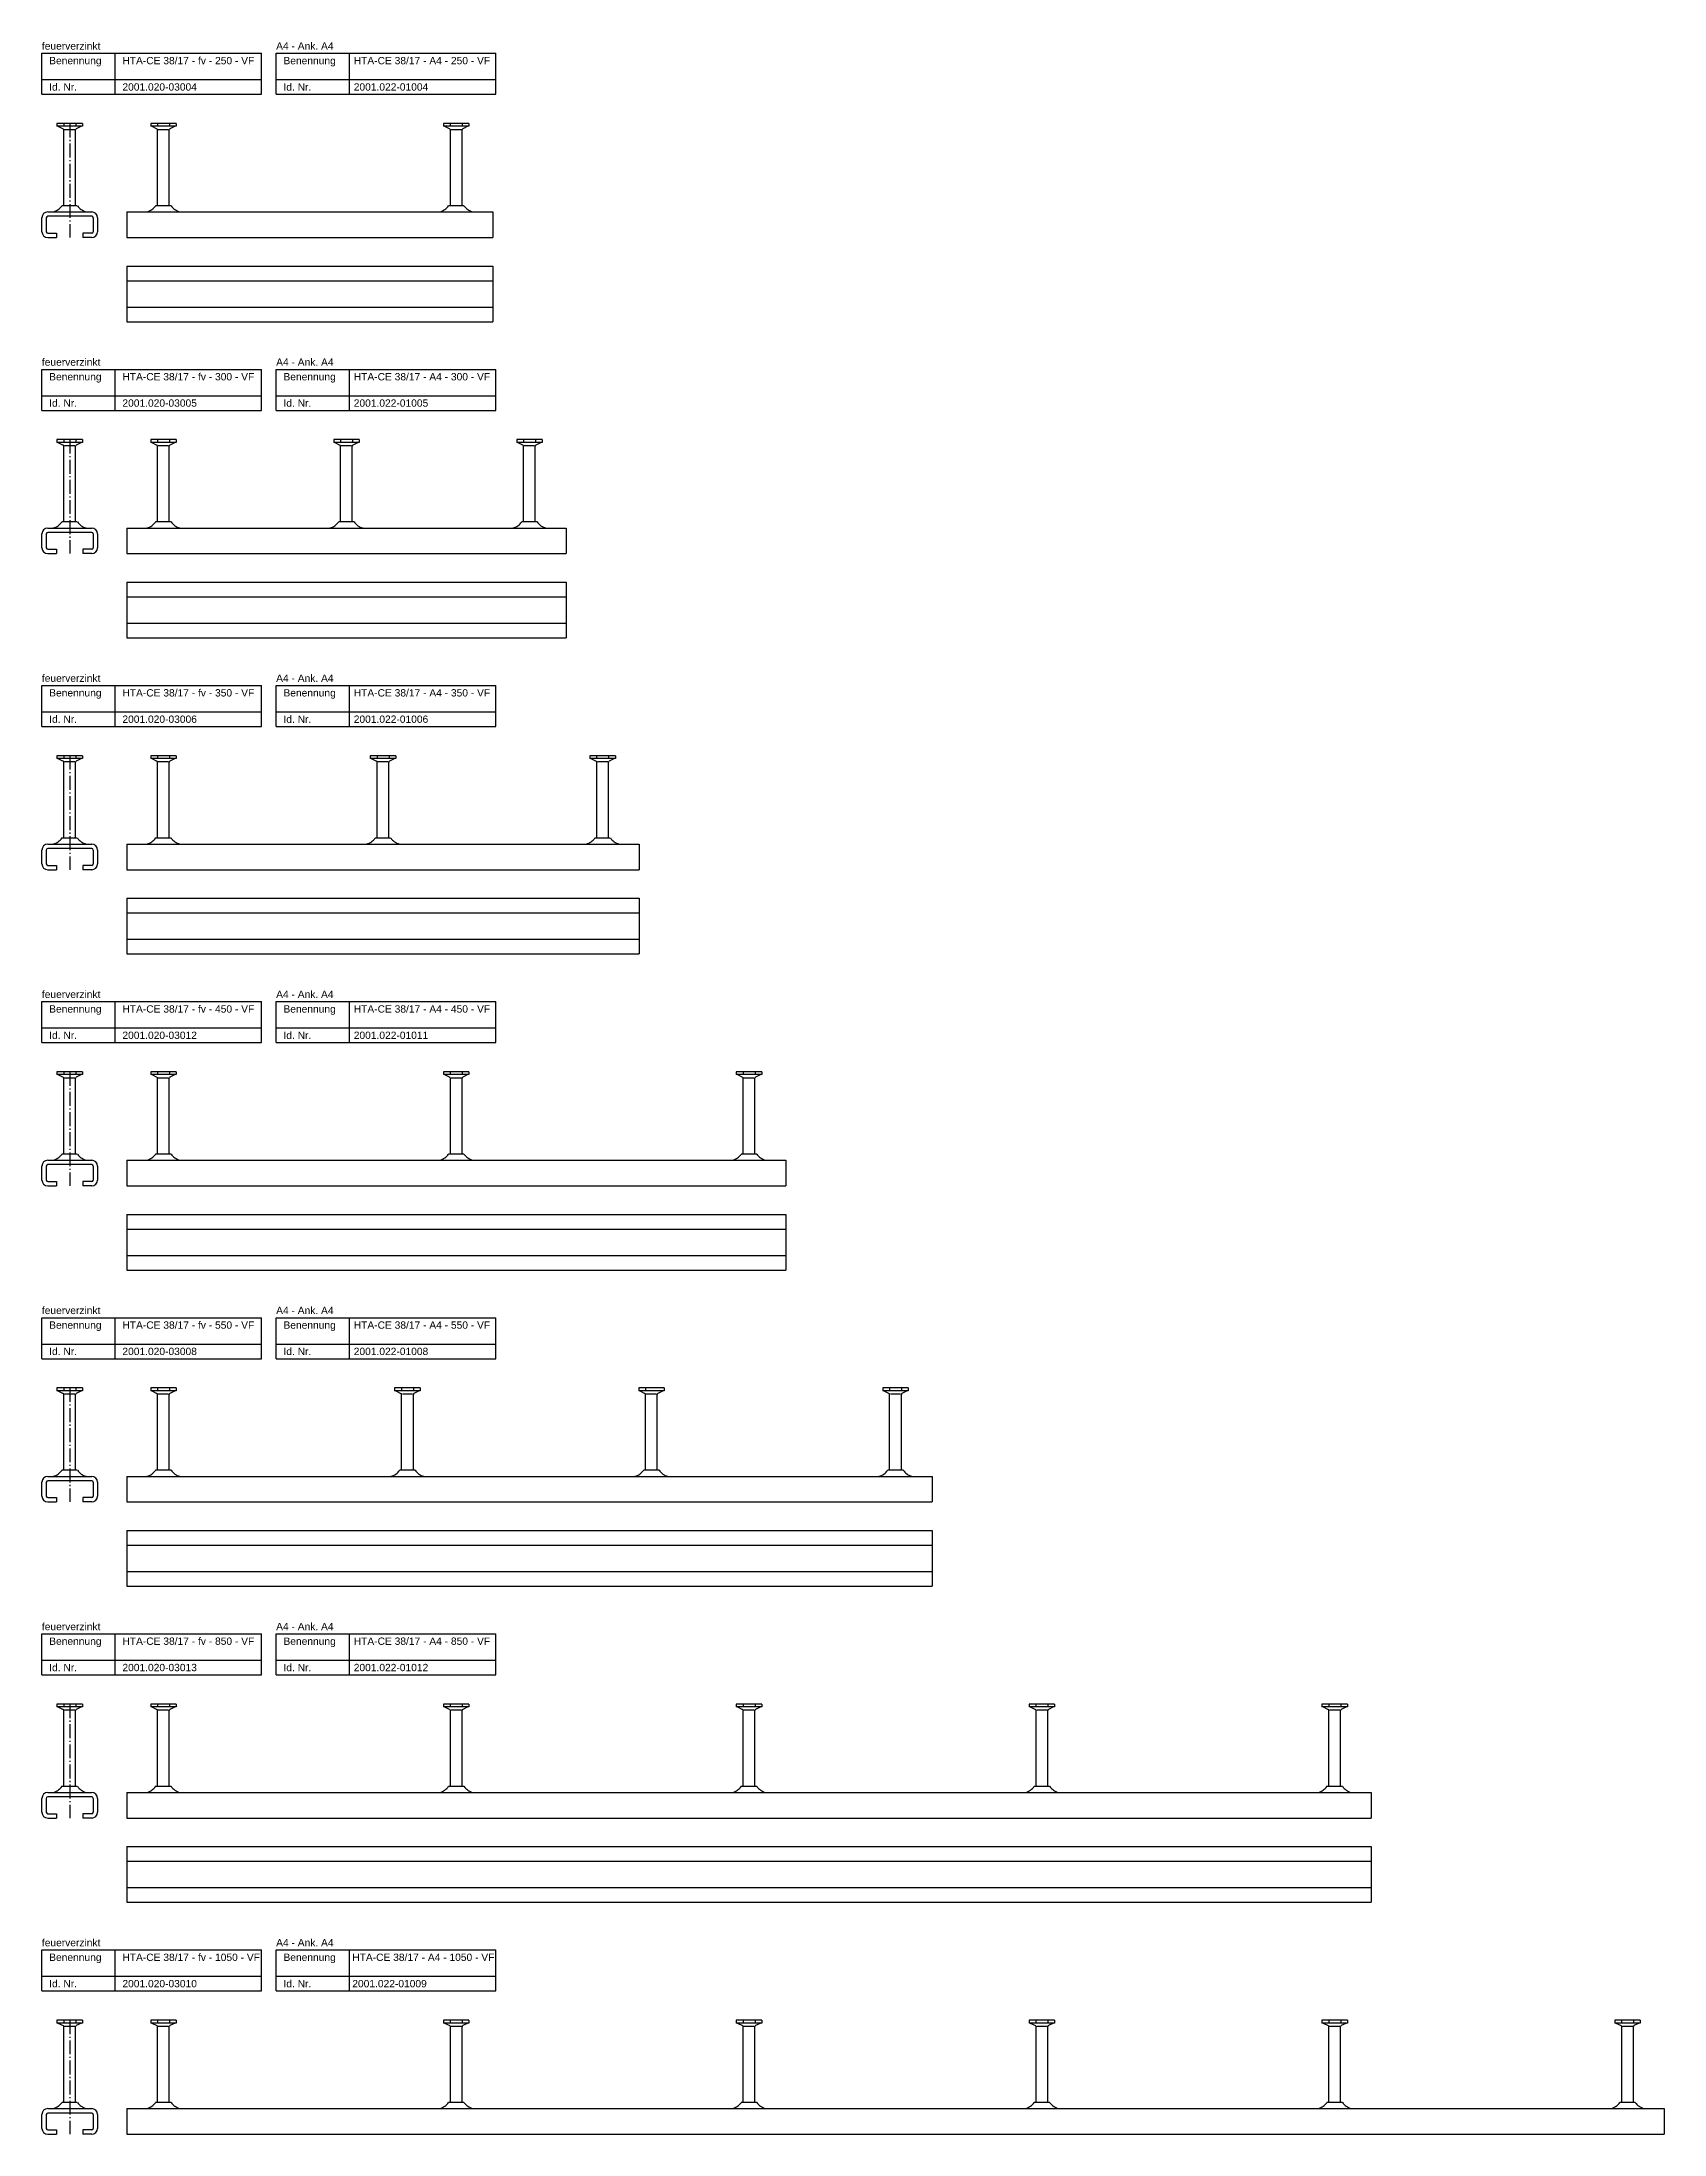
# Model space of a CAD drawing. Header units: millimetres. Extents: x 6937 to 13065, y -40 to 2527.
# Drawn here: x 6937 to 8045, y 449 to 1879 of the extents above; entities that cross this region are included whole.
import ezdxf

# ---------------------------------------------------------------- set-up
doc = ezdxf.new("R2010")
doc.units = ezdxf.units.MM
doc.header["$LTSCALE"] = 10
doc.linetypes.add('AM_DIN_G_W050x2', pattern=[6.875, 4.75, -0.875, 0.375, -0.875])
doc.layers.add('HALFEN', color=2, linetype='CONTINUOUS')
doc.styles.add('ARIAL50', font='arial.ttf', dxfattribs={"height": 5})

msp = doc.modelspace()

# ---------------------------------------------------------------- texts
at = {"layer": 'HALFEN', "style": 'ARIAL50'}
for s, p in [('feuerverzinkt', (6937.5, 1873.7)), ('A4 - Ank. A4', (7097.5, 1873.7)), ('Benennung', (6942.5, 1863.7)), ('HTA-CE 38/17 - fv - 250 - VF', (6992.5, 1863.7)), ('Benennung', (7102.5, 1863.7)), ('HTA-CE 38/17 - A4 - 250 - VF', (7150.5, 1863.7)), ('Id. Nr.', (6942.5, 1845.7)), ('2001.020-03004', (6992.5, 1845.7)), ('Id. Nr.', (7102.5, 1845.7)), ('2001.022-01004', (7150.5, 1845.7)), ('feuerverzinkt', (6937.5, 1657.7)), ('A4 - Ank. A4', (7097.5, 1657.7)), ('Benennung', (6942.5, 1647.7)), ('HTA-CE 38/17 - fv - 300 - VF', (6992.5, 1647.7)), ('Benennung', (7102.5, 1647.7)), ('HTA-CE 38/17 - A4 - 300 - VF', (7150.5, 1647.7)), ('Id. Nr.', (6942.5, 1629.7)), ('2001.020-03005', (6992.5, 1629.7)), ('Id. Nr.', (7102.5, 1629.7)), ('2001.022-01005', (7150.5, 1629.7)), ('feuerverzinkt', (6937.5, 1441.7)), ('A4 - Ank. A4', (7097.5, 1441.7)), ('Benennung', (6942.5, 1431.7)), ('HTA-CE 38/17 - fv - 350 - VF', (6992.5, 1431.7)), ('Benennung', (7102.5, 1431.7)), ('HTA-CE 38/17 - A4 - 350 - VF', (7150.5, 1431.7)), ('Id. Nr.', (6942.5, 1413.7)), ('2001.020-03006', (6992.5, 1413.7)), ('Id. Nr.', (7102.5, 1413.7)), ('2001.022-01006', (7150.5, 1413.7)), ('feuerverzinkt', (6937.5, 1225.7)), ('A4 - Ank. A4', (7097.5, 1225.7)), ('Benennung', (6942.5, 1215.7)), ('HTA-CE 38/17 - fv - 450 - VF', (6992.5, 1215.7)), ('Benennung', (7102.5, 1215.7)), ('HTA-CE 38/17 - A4 - 450 - VF', (7150.5, 1215.7)), ('Id. Nr.', (6942.5, 1197.7)), ('2001.020-03012', (6992.5, 1197.7)), ('Id. Nr.', (7102.5, 1197.7)), ('2001.022-01011', (7150.5, 1197.7)), ('feuerverzinkt', (6937.5, 1009.7)), ('Benennung', (6942.5, 999.7)), ('HTA-CE 38/17 - fv - 550 - VF', (6992.5, 999.7)), ('A4 - Ank. A4', (7097.5, 1009.7)), ('Benennung', (7102.5, 999.7)), ('HTA-CE 38/17 - A4 - 550 - VF', (7150.5, 999.7)), ('Id. Nr.', (6942.5, 981.7)), ('2001.020-03008', (6992.5, 981.7)), ('Id. Nr.', (7102.5, 981.7)), ('2001.022-01008', (7150.5, 981.7)), ('feuerverzinkt', (6937.5, 793.7)), ('Benennung', (6942.5, 783.7)), ('HTA-CE 38/17 - fv - 850 - VF', (6992.5, 783.7)), ('A4 - Ank. A4', (7097.5, 793.7)), ('Benennung', (7102.5, 783.7)), ('HTA-CE 38/17 - A4 - 850 - VF', (7150.5, 783.7)), ('Id. Nr.', (6942.5, 765.7)), ('2001.020-03013', (6992.5, 765.7)), ('Id. Nr.', (7102.5, 765.7)), ('2001.022-01012', (7150.5, 765.7)), ('feuerverzinkt', (6937.5, 577.7)), ('Benennung', (6942.5, 567.7)), ('HTA-CE 38/17 - fv - 1050 - VF', (6992.5, 567.7)), ('A4 - Ank. A4', (7097.5, 577.7)), ('Benennung', (7102.5, 567.7)), ('HTA-CE 38/17 - A4 - 1050 - VF', (7149.5, 567.7)), ('Id. Nr.', (6942.5, 549.7)), ('2001.020-03010', (6992.5, 549.7)), ('Id. Nr.', (7102.5, 549.7)), ('2001.022-01009', (7149.5, 549.7))]:
    msp.add_text(s, height=5, dxfattribs=at).set_placement(p)

# ---------------------------------------------------------------- linework, layer by layer
at = {"layer": 'HALFEN'}
for p, q in [((6937.5, 1871.2), (7087.5, 1871.2)), ((6937.5, 1843.2), (6937.5, 1871.2)), ((6987.5, 1843.2), (6987.5, 1871.2)), ((7087.5, 1843.2), (7087.5, 1871.2)), ((7097.5, 1871.2), (7247.5, 1871.2)), ((7097.5, 1843.2), (7097.5, 1871.2)), ((7147.5, 1843.2), (7147.5, 1871.2)), ((7247.5, 1843.2), (7247.5, 1871.2)), ((6937.5, 1853.2), (7087.5, 1853.2)), ((7097.5, 1853.2), (7247.5, 1853.2)), ((6937.5, 1843.2), (7087.5, 1843.2)), ((7097.5, 1843.2), (7247.5, 1843.2)), ((6965.2, 1823.2), (6947.8, 1823.2)), ((6947.8, 1823.2), (6947.8, 1821.3)), ((6965.2, 1821.3), (6947.8, 1821.3)), ((6948.5, 1821.3), (6952.1, 1819.5)), ((6952.4, 1823), (6952.4, 1821.6)), ((6952.5, 1767), (6952.5, 1818.8)), ((6953, 1819.2), (6960, 1819.2)), ((6960.5, 1767), (6960.5, 1818.8)), ((6960.6, 1823), (6960.6, 1821.6)), ((6964.5, 1821.3), (6960.9, 1819.5)), ((6965.2, 1823.2), (6965.2, 1821.3)), ((7029.2, 1823.2), (7011.8, 1823.2)), ((7011.8, 1823.2), (7011.8, 1821.3)), ((7029.2, 1821.3), (7011.8, 1821.3)), ((7012.5, 1821.3), (7016.1, 1819.5)), ((7016.4, 1823), (7016.4, 1821.6)), ((7016.5, 1767), (7016.5, 1818.8)), ((7017, 1819.2), (7024, 1819.2)), ((7024.5, 1767), (7024.5, 1818.8)), ((7024.6, 1823), (7024.6, 1821.6)), ((7028.5, 1821.3), (7024.9, 1819.5)), ((7029.2, 1823.2), (7029.2, 1821.3)), ((7229.2, 1823.2), (7211.8, 1823.2)), ((7211.8, 1823.2), (7211.8, 1821.3)), ((7229.2, 1821.3), (7211.8, 1821.3)), ((7212.5, 1821.3), (7216.1, 1819.5)), ((7216.4, 1823), (7216.4, 1821.6)), ((7216.5, 1767), (7216.5, 1818.8)), ((7217, 1819.2), (7224, 1819.2)), ((7224.5, 1767), (7224.5, 1818.8)), ((7224.6, 1823), (7224.6, 1821.6)), ((7228.5, 1821.3), (7224.9, 1819.5)), ((7229.2, 1823.2), (7229.2, 1821.3)), ((6937.5, 1749.3), (6937.5, 1758.8)), ((6940.5, 1758.8), (6940.5, 1749.3)), ((6941.5, 1762.8), (6971.5, 1762.8)), ((6971.5, 1759.8), (6941.5, 1759.8)), ((6961.7, 1767), (6951.2, 1767)), ((6972.5, 1758.8), (6972.5, 1749.3)), ((6975.5, 1758.8), (6975.5, 1749.3)), ((6995.5, 1762.8), (7245.5, 1762.8)), ((6995.5, 1762.8), (6995.5, 1745.3)), ((7025.7, 1767), (7015.2, 1767)), ((7225.7, 1767), (7215.2, 1767)), ((7245.5, 1762.8), (7245.5, 1745.3)), ((6941.5, 1748.3), (6947.5, 1748.3)), ((6941.5, 1745.3), (6947.5, 1745.3)), ((6947.5, 1748.3), (6947.5, 1745.3)), ((6971.5, 1748.3), (6965.5, 1748.3)), ((6965.5, 1748.3), (6965.5, 1745.3)), ((6971.5, 1745.3), (6965.5, 1745.3)), ((6995.5, 1745.3), (7245.5, 1745.3)), ((6995.5, 1725.8), (6995.5, 1687.8)), ((6995.5, 1725.8), (7245.5, 1725.8)), ((6995.5, 1715.8), (7245.5, 1715.8)), ((7245.5, 1725.8), (7245.5, 1687.8)), ((7245.5, 1725.8), (7245.5, 1687.8)), ((6995.5, 1697.8), (7245.5, 1697.8)), ((6995.5, 1687.8), (7245.5, 1687.8)), ((6937.5, 1655.2), (7087.5, 1655.2)), ((6937.5, 1627.2), (6937.5, 1655.2)), ((6987.5, 1627.2), (6987.5, 1655.2)), ((7087.5, 1627.2), (7087.5, 1655.2)), ((7097.5, 1655.2), (7247.5, 1655.2)), ((7097.5, 1627.2), (7097.5, 1655.2)), ((7147.5, 1627.2), (7147.5, 1655.2)), ((7247.5, 1627.2), (7247.5, 1655.2)), ((6937.5, 1637.2), (7087.5, 1637.2)), ((7097.5, 1637.2), (7247.5, 1637.2)), ((6937.5, 1627.2), (7087.5, 1627.2)), ((7097.5, 1627.2), (7247.5, 1627.2)), ((6965.2, 1607.2), (6947.8, 1607.2)), ((6947.8, 1607.2), (6947.8, 1605.3)), ((6965.2, 1605.3), (6947.8, 1605.3)), ((6948.5, 1605.3), (6952.1, 1603.5)), ((6952.4, 1607), (6952.4, 1605.6)), ((6952.5, 1551), (6952.5, 1602.8)), ((6953, 1603.2), (6960, 1603.2)), ((6960.5, 1551), (6960.5, 1602.8)), ((6960.6, 1607), (6960.6, 1605.6)), ((6964.5, 1605.3), (6960.9, 1603.5)), ((6965.2, 1607.2), (6965.2, 1605.3)), ((7029.2, 1607.2), (7011.8, 1607.2)), ((7011.8, 1607.2), (7011.8, 1605.3)), ((7029.2, 1605.3), (7011.8, 1605.3)), ((7012.5, 1605.3), (7016.1, 1603.5)), ((7016.4, 1607), (7016.4, 1605.6)), ((7016.5, 1551), (7016.5, 1602.8)), ((7017, 1603.2), (7024, 1603.2)), ((7024.5, 1551), (7024.5, 1602.8)), ((7024.6, 1607), (7024.6, 1605.6)), ((7028.5, 1605.3), (7024.9, 1603.5)), ((7029.2, 1607.2), (7029.2, 1605.3)), ((7154.2, 1607.2), (7136.8, 1607.2)), ((7136.8, 1607.2), (7136.8, 1605.3)), ((7154.2, 1605.3), (7136.8, 1605.3)), ((7137.5, 1605.3), (7141.1, 1603.5)), ((7141.4, 1607), (7141.4, 1605.6)), ((7141.5, 1551), (7141.5, 1602.8)), ((7142, 1603.2), (7149, 1603.2)), ((7149.5, 1551), (7149.5, 1602.8)), ((7149.6, 1607), (7149.6, 1605.6)), ((7153.5, 1605.3), (7149.9, 1603.5)), ((7154.2, 1607.2), (7154.2, 1605.3)), ((7279.2, 1607.2), (7261.8, 1607.2)), ((7261.8, 1607.2), (7261.8, 1605.3)), ((7279.2, 1605.3), (7261.8, 1605.3)), ((7262.5, 1605.3), (7266.1, 1603.5)), ((7266.4, 1607), (7266.4, 1605.6)), ((7266.5, 1551), (7266.5, 1602.8)), ((7267, 1603.2), (7274, 1603.2)), ((7274.5, 1551), (7274.5, 1602.8)), ((7274.6, 1607), (7274.6, 1605.6)), ((7278.5, 1605.3), (7274.9, 1603.5)), ((7279.2, 1607.2), (7279.2, 1605.3)), ((6941.5, 1546.8), (6971.5, 1546.8)), ((6961.7, 1551), (6951.2, 1551)), ((6995.5, 1546.8), (7295.5, 1546.8)), ((6995.5, 1546.8), (6995.5, 1529.3)), ((7025.7, 1551), (7015.2, 1551)), ((7150.7, 1551), (7140.2, 1551)), ((7275.7, 1551), (7265.2, 1551)), ((7295.5, 1546.8), (7295.5, 1529.3)), ((6937.5, 1533.3), (6937.5, 1542.8)), ((6940.5, 1542.8), (6940.5, 1533.3)), ((6971.5, 1543.8), (6941.5, 1543.8)), ((6941.5, 1532.3), (6947.5, 1532.3)), ((6947.5, 1532.3), (6947.5, 1529.3)), ((6971.5, 1532.3), (6965.5, 1532.3)), ((6965.5, 1532.3), (6965.5, 1529.3)), ((6972.5, 1542.8), (6972.5, 1533.3)), ((6975.5, 1542.8), (6975.5, 1533.3)), ((6941.5, 1529.3), (6947.5, 1529.3)), ((6971.5, 1529.3), (6965.5, 1529.3)), ((6995.5, 1529.3), (7295.5, 1529.3)), ((6995.5, 1509.8), (6995.5, 1471.8)), ((6995.5, 1509.8), (7295.5, 1509.8)), ((7295.5, 1509.8), (7295.5, 1471.8)), ((7295.5, 1509.8), (7295.5, 1471.8)), ((6995.5, 1499.8), (7295.5, 1499.8)), ((6995.5, 1481.8), (7295.5, 1481.8)), ((6995.5, 1471.8), (7295.5, 1471.8)), ((6937.5, 1439.2), (7087.5, 1439.2)), ((6937.5, 1411.2), (6937.5, 1439.2)), ((6987.5, 1411.2), (6987.5, 1439.2)), ((7087.5, 1411.2), (7087.5, 1439.2)), ((7097.5, 1439.2), (7247.5, 1439.2)), ((7097.5, 1411.2), (7097.5, 1439.2)), ((7147.5, 1411.2), (7147.5, 1439.2)), ((7247.5, 1411.2), (7247.5, 1439.2)), ((6937.5, 1421.2), (7087.5, 1421.2)), ((7097.5, 1421.2), (7247.5, 1421.2)), ((6937.5, 1411.2), (7087.5, 1411.2)), ((7097.5, 1411.2), (7247.5, 1411.2)), ((6965.2, 1391.2), (6947.8, 1391.2)), ((6947.8, 1391.2), (6947.8, 1389.3)), ((6965.2, 1389.3), (6947.8, 1389.3)), ((6948.5, 1389.3), (6952.1, 1387.5)), ((6952.4, 1391), (6952.4, 1389.6)), ((6953, 1387.2), (6960, 1387.2)), ((6960.6, 1391), (6960.6, 1389.6)), ((6964.5, 1389.3), (6960.9, 1387.5)), ((6965.2, 1391.2), (6965.2, 1389.3)), ((7029.2, 1391.2), (7011.8, 1391.2)), ((7011.8, 1391.2), (7011.8, 1389.3)), ((7029.2, 1389.3), (7011.8, 1389.3)), ((7012.5, 1389.3), (7016.1, 1387.5)), ((7016.4, 1391), (7016.4, 1389.6)), ((7017, 1387.2), (7024, 1387.2)), ((7024.6, 1391), (7024.6, 1389.6)), ((7028.5, 1389.3), (7024.9, 1387.5)), ((7029.2, 1391.2), (7029.2, 1389.3)), ((7179.2, 1391.2), (7161.8, 1391.2)), ((7161.8, 1391.2), (7161.8, 1389.3)), ((7179.2, 1389.3), (7161.8, 1389.3)), ((7162.5, 1389.3), (7166.1, 1387.5)), ((7166.4, 1391), (7166.4, 1389.6)), ((7167, 1387.2), (7174, 1387.2)), ((7174.6, 1391), (7174.6, 1389.6)), ((7178.5, 1389.3), (7174.9, 1387.5)), ((7179.2, 1391.2), (7179.2, 1389.3)), ((7329.2, 1391.2), (7311.8, 1391.2)), ((7311.8, 1391.2), (7311.8, 1389.3)), ((7329.2, 1389.3), (7311.8, 1389.3)), ((7312.5, 1389.3), (7316.1, 1387.5)), ((7316.4, 1391), (7316.4, 1389.6)), ((7317, 1387.2), (7324, 1387.2)), ((7324.6, 1391), (7324.6, 1389.6)), ((7328.5, 1389.3), (7324.9, 1387.5)), ((7329.2, 1391.2), (7329.2, 1389.3)), ((6952.5, 1335), (6952.5, 1386.8)), ((6960.5, 1335), (6960.5, 1386.8)), ((7016.5, 1335), (7016.5, 1386.8)), ((7024.5, 1335), (7024.5, 1386.8)), ((7166.5, 1335), (7166.5, 1386.8)), ((7174.5, 1335), (7174.5, 1386.8)), ((7316.5, 1335), (7316.5, 1386.8)), ((7324.5, 1335), (7324.5, 1386.8)), ((6941.5, 1330.8), (6971.5, 1330.8)), ((6961.7, 1335), (6951.2, 1335)), ((6995.5, 1330.8), (7345.5, 1330.8)), ((6995.5, 1330.8), (6995.5, 1313.3)), ((7025.7, 1335), (7015.2, 1335)), ((7175.7, 1335), (7165.2, 1335)), ((7325.7, 1335), (7315.2, 1335)), ((7345.5, 1330.8), (7345.5, 1313.3)), ((6937.5, 1317.3), (6937.5, 1326.8)), ((6940.5, 1326.8), (6940.5, 1317.3)), ((6971.5, 1327.8), (6941.5, 1327.8)), ((6941.5, 1316.3), (6947.5, 1316.3)), ((6947.5, 1316.3), (6947.5, 1313.3)), ((6971.5, 1316.3), (6965.5, 1316.3)), ((6965.5, 1316.3), (6965.5, 1313.3)), ((6972.5, 1326.8), (6972.5, 1317.3)), ((6975.5, 1326.8), (6975.5, 1317.3)), ((6941.5, 1313.3), (6947.5, 1313.3)), ((6971.5, 1313.3), (6965.5, 1313.3)), ((6995.5, 1313.3), (7345.5, 1313.3)), ((6995.5, 1293.8), (6995.5, 1255.8)), ((6995.5, 1293.8), (7345.5, 1293.8)), ((7345.5, 1293.8), (7345.5, 1255.8)), ((7345.5, 1293.8), (7345.5, 1255.8)), ((6995.5, 1283.8), (7345.5, 1283.8)), ((6995.5, 1265.8), (7345.5, 1265.8)), ((6995.5, 1255.8), (7345.5, 1255.8)), ((6937.5, 1223.2), (7087.5, 1223.2)), ((6937.5, 1195.2), (6937.5, 1223.2)), ((6987.5, 1195.2), (6987.5, 1223.2)), ((7087.5, 1195.2), (7087.5, 1223.2)), ((7097.5, 1223.2), (7247.5, 1223.2)), ((7097.5, 1195.2), (7097.5, 1223.2)), ((7147.5, 1195.2), (7147.5, 1223.2)), ((7247.5, 1195.2), (7247.5, 1223.2)), ((6937.5, 1205.2), (7087.5, 1205.2)), ((7097.5, 1205.2), (7247.5, 1205.2)), ((6937.5, 1195.2), (7087.5, 1195.2)), ((7097.5, 1195.2), (7247.5, 1195.2)), ((6965.2, 1175.2), (6947.8, 1175.2)), ((6947.8, 1175.2), (6947.8, 1173.3)), ((6965.2, 1173.3), (6947.8, 1173.3)), ((6948.5, 1173.3), (6952.1, 1171.5)), ((6952.4, 1175), (6952.4, 1173.6)), ((6960.6, 1175), (6960.6, 1173.6)), ((6964.5, 1173.3), (6960.9, 1171.5)), ((6965.2, 1175.2), (6965.2, 1173.3)), ((7029.2, 1175.2), (7011.8, 1175.2)), ((7011.8, 1175.2), (7011.8, 1173.3)), ((7029.2, 1173.3), (7011.8, 1173.3)), ((7012.5, 1173.3), (7016.1, 1171.5)), ((7016.4, 1175), (7016.4, 1173.6)), ((7024.6, 1175), (7024.6, 1173.6)), ((7028.5, 1173.3), (7024.9, 1171.5)), ((7029.2, 1175.2), (7029.2, 1173.3)), ((7229.2, 1175.2), (7211.8, 1175.2)), ((7211.8, 1175.2), (7211.8, 1173.3)), ((7229.2, 1173.3), (7211.8, 1173.3)), ((7212.5, 1173.3), (7216.1, 1171.5)), ((7216.4, 1175), (7216.4, 1173.6)), ((7224.6, 1175), (7224.6, 1173.6)), ((7228.5, 1173.3), (7224.9, 1171.5)), ((7229.2, 1175.2), (7229.2, 1173.3)), ((7429.2, 1175.2), (7411.8, 1175.2)), ((7411.8, 1175.2), (7411.8, 1173.3)), ((7429.2, 1173.3), (7411.8, 1173.3)), ((7412.5, 1173.3), (7416.1, 1171.5)), ((7416.4, 1175), (7416.4, 1173.6)), ((7424.6, 1175), (7424.6, 1173.6)), ((7428.5, 1173.3), (7424.9, 1171.5)), ((7429.2, 1175.2), (7429.2, 1173.3)), ((6952.5, 1119), (6952.5, 1170.8)), ((6953, 1171.2), (6960, 1171.2)), ((6960.5, 1119), (6960.5, 1170.8)), ((7016.5, 1119), (7016.5, 1170.8)), ((7017, 1171.2), (7024, 1171.2)), ((7024.5, 1119), (7024.5, 1170.8)), ((7216.5, 1119), (7216.5, 1170.8)), ((7217, 1171.2), (7224, 1171.2)), ((7224.5, 1119), (7224.5, 1170.8)), ((7416.5, 1119), (7416.5, 1170.8)), ((7417, 1171.2), (7424, 1171.2)), ((7424.5, 1119), (7424.5, 1170.8)), ((6961.7, 1119), (6951.2, 1119)), ((7025.7, 1119), (7015.2, 1119)), ((7225.7, 1119), (7215.2, 1119)), ((7425.7, 1119), (7415.2, 1119)), ((6937.5, 1101.3), (6937.5, 1110.8)), ((6940.5, 1110.8), (6940.5, 1101.3)), ((6941.5, 1114.8), (6971.5, 1114.8)), ((6971.5, 1111.8), (6941.5, 1111.8)), ((6972.5, 1110.8), (6972.5, 1101.3)), ((6975.5, 1110.8), (6975.5, 1101.3)), ((6995.5, 1114.8), (7445.5, 1114.8)), ((6995.5, 1114.8), (6995.5, 1097.3)), ((7445.5, 1114.8), (7445.5, 1097.3)), ((6941.5, 1100.3), (6947.5, 1100.3)), ((6941.5, 1097.3), (6947.5, 1097.3)), ((6947.5, 1100.3), (6947.5, 1097.3)), ((6971.5, 1100.3), (6965.5, 1100.3)), ((6965.5, 1100.3), (6965.5, 1097.3)), ((6971.5, 1097.3), (6965.5, 1097.3)), ((6995.5, 1097.3), (7445.5, 1097.3)), ((6995.5, 1077.8), (6995.5, 1039.8)), ((6995.5, 1077.8), (7445.5, 1077.8)), ((7445.5, 1077.8), (7445.5, 1039.8)), ((7445.5, 1077.8), (7445.5, 1039.8)), ((6995.5, 1067.8), (7445.5, 1067.8)), ((6995.5, 1049.8), (7445.5, 1049.8)), ((6995.5, 1039.8), (7445.5, 1039.8)), ((6937.5, 1007.2), (7087.5, 1007.2)), ((6937.5, 979.2), (6937.5, 1007.2)), ((6987.5, 979.2), (6987.5, 1007.2)), ((7087.5, 979.2), (7087.5, 1007.2)), ((7097.5, 1007.2), (7247.5, 1007.2)), ((7097.5, 979.2), (7097.5, 1007.2)), ((7147.5, 979.2), (7147.5, 1007.2)), ((7247.5, 979.2), (7247.5, 1007.2)), ((6937.5, 989.2), (7087.5, 989.2)), ((7097.5, 989.2), (7247.5, 989.2)), ((6937.5, 979.2), (7087.5, 979.2)), ((7097.5, 979.2), (7247.5, 979.2)), ((6965.2, 959.2), (6947.8, 959.2)), ((6947.8, 959.2), (6947.8, 957.3)), ((6952.4, 959), (6952.4, 957.6)), ((6960.6, 959), (6960.6, 957.6)), ((6965.2, 959.2), (6965.2, 957.3)), ((7029.2, 959.2), (7011.8, 959.2)), ((7011.8, 959.2), (7011.8, 957.3)), ((7016.4, 959), (7016.4, 957.6)), ((7024.6, 959), (7024.6, 957.6)), ((7029.2, 959.2), (7029.2, 957.3)), ((7195.9, 959.2), (7178.4, 959.2)), ((7178.4, 959.2), (7178.4, 957.3)), ((7183.1, 959), (7183.1, 957.6)), ((7191.2, 959), (7191.2, 957.6)), ((7195.9, 959.2), (7195.9, 957.3)), ((7362.5, 959.2), (7345.1, 959.2)), ((7345.1, 959.2), (7345.1, 957.3)), ((7349.7, 959), (7349.7, 957.6)), ((7362.5, 959.2), (7362.5, 957.3)), ((7529.2, 959.2), (7511.8, 959.2)), ((7511.8, 959.2), (7511.8, 957.3)), ((7516.4, 959), (7516.4, 957.6)), ((7524.6, 959), (7524.6, 957.6)), ((7529.2, 959.2), (7529.2, 957.3)), ((6965.2, 957.3), (6947.8, 957.3)), ((6948.5, 957.3), (6952.1, 955.5)), ((6952.5, 903), (6952.5, 954.8)), ((6953, 955.2), (6960, 955.2)), ((6960.5, 903), (6960.5, 954.8)), ((6964.5, 957.3), (6960.9, 955.5)), ((7029.2, 957.3), (7011.8, 957.3)), ((7012.5, 957.3), (7016.1, 955.5)), ((7016.5, 903), (7016.5, 954.8)), ((7017, 955.2), (7024, 955.2)), ((7024.5, 903), (7024.5, 954.8)), ((7028.5, 957.3), (7024.9, 955.5)), ((7195.9, 957.3), (7178.4, 957.3)), ((7179.2, 957.3), (7182.7, 955.5)), ((7183.2, 903), (7183.2, 954.8)), ((7183.7, 955.2), (7190.6, 955.2)), ((7191.2, 903), (7191.2, 954.8)), ((7195.2, 957.3), (7191.6, 955.5)), ((7362.5, 957.3), (7345.1, 957.3)), ((7345.8, 957.3), (7349.4, 955.5)), ((7349.8, 903), (7349.8, 954.8)), ((7350.3, 955.2), (7357.3, 955.2)), ((7357.8, 903), (7357.8, 954.8)), ((7361.8, 957.3), (7358.2, 955.5)), ((7529.2, 957.3), (7511.8, 957.3)), ((7512.5, 957.3), (7516.1, 955.5)), ((7516.5, 903), (7516.5, 954.8)), ((7517, 955.2), (7524, 955.2)), ((7524.5, 903), (7524.5, 954.8)), ((7528.5, 957.3), (7524.9, 955.5)), ((6961.7, 903), (6951.2, 903)), ((7025.7, 903), (7015.2, 903)), ((7192.4, 903), (7181.9, 903)), ((7359.1, 903), (7348.6, 903)), ((7525.7, 903), (7515.2, 903)), ((6937.5, 885.3), (6937.5, 894.8)), ((6940.5, 894.8), (6940.5, 885.3)), ((6941.5, 898.8), (6971.5, 898.8)), ((6971.5, 895.8), (6941.5, 895.8)), ((6972.5, 894.8), (6972.5, 885.3)), ((6975.5, 894.8), (6975.5, 885.3)), ((6995.5, 898.8), (7545.5, 898.8)), ((6995.5, 898.8), (6995.5, 881.3)), ((7545.5, 898.8), (7545.5, 881.3)), ((6941.5, 884.3), (6947.5, 884.3)), ((6941.5, 881.3), (6947.5, 881.3)), ((6947.5, 884.3), (6947.5, 881.3)), ((6971.5, 884.3), (6965.5, 884.3)), ((6965.5, 884.3), (6965.5, 881.3)), ((6971.5, 881.3), (6965.5, 881.3)), ((6995.5, 881.3), (7545.5, 881.3)), ((6995.5, 861.8), (6995.5, 823.8)), ((6995.5, 861.8), (7545.5, 861.8)), ((7545.5, 861.8), (7545.5, 823.8)), ((7545.5, 861.8), (7545.5, 823.8)), ((6995.5, 851.8), (7545.5, 851.8)), ((6995.5, 833.8), (7545.5, 833.8)), ((6995.5, 823.8), (7545.5, 823.8)), ((6937.5, 791.2), (7087.5, 791.2)), ((6937.5, 763.2), (6937.5, 791.2)), ((6987.5, 763.2), (6987.5, 791.2)), ((7087.5, 763.2), (7087.5, 791.2)), ((7097.5, 791.2), (7247.5, 791.2)), ((7097.5, 763.2), (7097.5, 791.2)), ((7147.5, 763.2), (7147.5, 791.2)), ((7247.5, 763.2), (7247.5, 791.2)), ((6937.5, 773.2), (7087.5, 773.2)), ((7097.5, 773.2), (7247.5, 773.2)), ((6937.5, 763.2), (7087.5, 763.2)), ((7097.5, 763.2), (7247.5, 763.2)), ((6965.2, 743.2), (6947.8, 743.2)), ((6947.8, 743.2), (6947.8, 741.3)), ((6965.2, 741.3), (6947.8, 741.3)), ((6948.5, 741.3), (6952.1, 739.5)), ((6952.4, 743), (6952.4, 741.6)), ((6952.5, 687), (6952.5, 738.8)), ((6953, 739.2), (6960, 739.2)), ((6960.5, 687), (6960.5, 738.8)), ((6960.6, 743), (6960.6, 741.6)), ((6964.5, 741.3), (6960.9, 739.5)), ((6965.2, 743.2), (6965.2, 741.3)), ((7029.2, 743.2), (7011.8, 743.2)), ((7011.8, 743.2), (7011.8, 741.3)), ((7029.2, 741.3), (7011.8, 741.3)), ((7012.5, 741.3), (7016.1, 739.5)), ((7016.4, 743), (7016.4, 741.6)), ((7016.5, 687), (7016.5, 738.8)), ((7017, 739.2), (7024, 739.2)), ((7024.5, 687), (7024.5, 738.8)), ((7024.6, 743), (7024.6, 741.6)), ((7028.5, 741.3), (7024.9, 739.5)), ((7029.2, 743.2), (7029.2, 741.3)), ((7229.2, 743.2), (7211.8, 743.2)), ((7211.8, 743.2), (7211.8, 741.3)), ((7229.2, 741.3), (7211.8, 741.3)), ((7212.5, 741.3), (7216.1, 739.5)), ((7216.4, 743), (7216.4, 741.6)), ((7216.5, 687), (7216.5, 738.8)), ((7217, 739.2), (7224, 739.2)), ((7224.5, 687), (7224.5, 738.8)), ((7224.6, 743), (7224.6, 741.6)), ((7228.5, 741.3), (7224.9, 739.5)), ((7229.2, 743.2), (7229.2, 741.3)), ((7429.2, 743.2), (7411.8, 743.2)), ((7411.8, 743.2), (7411.8, 741.3)), ((7429.2, 741.3), (7411.8, 741.3)), ((7412.5, 741.3), (7416.1, 739.5)), ((7416.4, 743), (7416.4, 741.6)), ((7416.5, 687), (7416.5, 738.8)), ((7417, 739.2), (7424, 739.2)), ((7424.5, 687), (7424.5, 738.8)), ((7424.6, 743), (7424.6, 741.6)), ((7428.5, 741.3), (7424.9, 739.5)), ((7429.2, 743.2), (7429.2, 741.3)), ((7629.2, 743.2), (7611.8, 743.2)), ((7611.8, 743.2), (7611.8, 741.3)), ((7629.2, 741.3), (7611.8, 741.3)), ((7612.5, 741.3), (7616.1, 739.5)), ((7616.4, 743), (7616.4, 741.6)), ((7616.5, 687), (7616.5, 738.8)), ((7617, 739.2), (7624, 739.2)), ((7624.5, 687), (7624.5, 738.8)), ((7624.6, 743), (7624.6, 741.6)), ((7628.5, 741.3), (7624.9, 739.5)), ((7629.2, 743.2), (7629.2, 741.3)), ((7829.2, 743.2), (7811.8, 743.2)), ((7811.8, 743.2), (7811.8, 741.3)), ((7829.2, 741.3), (7811.8, 741.3)), ((7812.5, 741.3), (7816.1, 739.5)), ((7816.4, 743), (7816.4, 741.6)), ((7816.5, 687), (7816.5, 738.8)), ((7817, 739.2), (7824, 739.2)), ((7824.5, 687), (7824.5, 738.8)), ((7824.6, 743), (7824.6, 741.6)), ((7828.5, 741.3), (7824.9, 739.5)), ((7829.2, 743.2), (7829.2, 741.3)), ((6961.7, 687), (6951.2, 687)), ((7025.7, 687), (7015.2, 687)), ((7225.7, 687), (7215.2, 687)), ((7425.7, 687), (7415.2, 687)), ((7625.7, 687), (7615.2, 687)), ((7825.7, 687), (7815.2, 687)), ((6937.5, 669.3), (6937.5, 678.8)), ((6940.5, 678.8), (6940.5, 669.3)), ((6941.5, 682.8), (6971.5, 682.8)), ((6971.5, 679.8), (6941.5, 679.8)), ((6972.5, 678.8), (6972.5, 669.3)), ((6975.5, 678.8), (6975.5, 669.3)), ((6995.5, 682.8), (7845.5, 682.8)), ((6995.5, 682.8), (6995.5, 665.3)), ((7845.5, 682.8), (7845.5, 665.3)), ((6941.5, 668.3), (6947.5, 668.3)), ((6941.5, 665.3), (6947.5, 665.3)), ((6947.5, 668.3), (6947.5, 665.3)), ((6971.5, 668.3), (6965.5, 668.3)), ((6965.5, 668.3), (6965.5, 665.3)), ((6971.5, 665.3), (6965.5, 665.3)), ((6995.5, 665.3), (7845.5, 665.3)), ((6995.5, 645.8), (6995.5, 607.8)), ((6995.5, 645.8), (7845.5, 645.8)), ((7845.5, 645.8), (7845.5, 607.8)), ((7845.5, 645.8), (7845.5, 607.8)), ((6995.5, 635.8), (7845.5, 635.8)), ((6995.5, 617.8), (7845.5, 617.8)), ((6995.5, 607.8), (7845.5, 607.8)), ((6937.5, 575.2), (7087.5, 575.2)), ((6937.5, 547.2), (6937.5, 575.2)), ((6987.5, 547.2), (6987.5, 575.2)), ((7087.5, 547.2), (7087.5, 575.2)), ((7097.5, 575.2), (7247.5, 575.2)), ((7097.5, 547.2), (7097.5, 575.2)), ((7147.5, 547.2), (7147.5, 575.2)), ((7247.5, 547.2), (7247.5, 575.2)), ((6937.5, 557.2), (7087.5, 557.2)), ((6937.5, 547.2), (7087.5, 547.2)), ((7097.5, 557.2), (7247.5, 557.2)), ((7097.5, 547.2), (7247.5, 547.2)), ((6965.2, 527.2), (6947.8, 527.2)), ((6947.8, 527.2), (6947.8, 525.3)), ((6965.2, 525.3), (6947.8, 525.3)), ((6948.5, 525.3), (6952.1, 523.5)), ((6952.4, 527), (6952.4, 525.6)), ((6952.5, 471), (6952.5, 522.8)), ((6953, 523.2), (6960, 523.2)), ((6960.5, 471), (6960.5, 522.8)), ((6960.6, 527), (6960.6, 525.6)), ((6964.5, 525.3), (6960.9, 523.5)), ((6965.2, 527.2), (6965.2, 525.3)), ((7029.2, 527.2), (7011.8, 527.2)), ((7011.8, 527.2), (7011.8, 525.3)), ((7029.2, 525.3), (7011.8, 525.3)), ((7012.5, 525.3), (7016.1, 523.5)), ((7016.4, 527), (7016.4, 525.6)), ((7016.5, 471), (7016.5, 522.8)), ((7017, 523.2), (7024, 523.2)), ((7024.5, 471), (7024.5, 522.8)), ((7024.6, 527), (7024.6, 525.6)), ((7028.5, 525.3), (7024.9, 523.5)), ((7029.2, 527.2), (7029.2, 525.3)), ((7229.2, 527.2), (7211.8, 527.2)), ((7211.8, 527.2), (7211.8, 525.3)), ((7229.2, 525.3), (7211.8, 525.3)), ((7212.5, 525.3), (7216.1, 523.5)), ((7216.4, 527), (7216.4, 525.6)), ((7216.5, 471), (7216.5, 522.8)), ((7217, 523.2), (7224, 523.2)), ((7224.5, 471), (7224.5, 522.8)), ((7224.6, 527), (7224.6, 525.6)), ((7228.5, 525.3), (7224.9, 523.5)), ((7229.2, 527.2), (7229.2, 525.3)), ((7429.2, 527.2), (7411.8, 527.2)), ((7411.8, 527.2), (7411.8, 525.3)), ((7429.2, 525.3), (7411.8, 525.3)), ((7412.5, 525.3), (7416.1, 523.5)), ((7416.4, 527), (7416.4, 525.6)), ((7416.5, 471), (7416.5, 522.8)), ((7417, 523.2), (7424, 523.2)), ((7424.5, 471), (7424.5, 522.8)), ((7424.6, 527), (7424.6, 525.6)), ((7428.5, 525.3), (7424.9, 523.5)), ((7429.2, 527.2), (7429.2, 525.3)), ((7629.2, 527.2), (7611.8, 527.2)), ((7611.8, 527.2), (7611.8, 525.3)), ((7629.2, 525.3), (7611.8, 525.3)), ((7612.5, 525.3), (7616.1, 523.5)), ((7616.4, 527), (7616.4, 525.6)), ((7616.5, 471), (7616.5, 522.8)), ((7617, 523.2), (7624, 523.2)), ((7624.5, 471), (7624.5, 522.8)), ((7624.6, 527), (7624.6, 525.6)), ((7628.5, 525.3), (7624.9, 523.5)), ((7629.2, 527.2), (7629.2, 525.3)), ((7829.2, 527.2), (7811.8, 527.2)), ((7811.8, 527.2), (7811.8, 525.3)), ((7829.2, 525.3), (7811.8, 525.3)), ((7812.5, 525.3), (7816.1, 523.5)), ((7816.4, 527), (7816.4, 525.6)), ((7816.5, 471), (7816.5, 522.8)), ((7817, 523.2), (7824, 523.2)), ((7824.5, 471), (7824.5, 522.8)), ((7824.6, 527), (7824.6, 525.6)), ((7828.5, 525.3), (7824.9, 523.5)), ((7829.2, 527.2), (7829.2, 525.3)), ((8029.2, 527.2), (8011.8, 527.2)), ((8011.8, 527.2), (8011.8, 525.3)), ((8029.2, 525.3), (8011.8, 525.3)), ((8012.5, 525.3), (8016.1, 523.5)), ((8016.4, 527), (8016.4, 525.6)), ((8016.5, 471), (8016.5, 522.8)), ((8017, 523.2), (8024, 523.2)), ((8024.5, 471), (8024.5, 522.8)), ((8024.6, 527), (8024.6, 525.6)), ((8028.5, 525.3), (8024.9, 523.5)), ((8029.2, 527.2), (8029.2, 525.3)), ((6937.5, 453.3), (6937.5, 462.8)), ((6940.5, 462.8), (6940.5, 453.3)), ((6941.5, 466.8), (6971.5, 466.8)), ((6971.5, 463.8), (6941.5, 463.8)), ((6961.7, 471), (6951.2, 471)), ((6972.5, 462.8), (6972.5, 453.3)), ((6975.5, 462.8), (6975.5, 453.3)), ((6995.5, 466.8), (8045.5, 466.8)), ((6995.5, 466.8), (6995.5, 449.3)), ((7025.7, 471), (7015.2, 471)), ((7225.7, 471), (7215.2, 471)), ((7425.7, 471), (7415.2, 471)), ((7625.7, 471), (7615.2, 471)), ((7825.7, 471), (7815.2, 471)), ((8025.7, 471), (8015.2, 471)), ((8045.5, 466.8), (8045.5, 449.3)), ((6941.5, 452.3), (6947.5, 452.3)), ((6941.5, 449.3), (6947.5, 449.3)), ((6947.5, 452.3), (6947.5, 449.3)), ((6971.5, 452.3), (6965.5, 452.3)), ((6965.5, 452.3), (6965.5, 449.3)), ((6971.5, 449.3), (6965.5, 449.3)), ((6995.5, 449.3), (8045.5, 449.3))]:
    msp.add_line(p, q, dxfattribs=at)
at = {"layer": 'HALFEN', "color": 1, "linetype": 'AM_DIN_G_W050x2', "ltscale": 0.2}
for p, q in [((6956.5, 1823.2), (6956.5, 1745.3)), ((6956.5, 1607.2), (6956.5, 1529.3)), ((6956.5, 1391.2), (6956.5, 1313.3)), ((6956.5, 1175.2), (6956.5, 1097.3)), ((6956.5, 959.2), (6956.5, 881.3)), ((6956.5, 743.2), (6956.5, 665.3)), ((6956.5, 527.2), (6956.5, 449.3))]:
    msp.add_line(p, q, dxfattribs=at)
at = {"layer": 'HALFEN'}
for centre, radius, start, end in [((6951.7, 1818.8), 0.8, 0, 62.3005), ((6961.3, 1818.8), 0.8, 117.6995, 180), ((7015.7, 1818.8), 0.8, 0, 62.3005), ((7025.3, 1818.8), 0.8, 117.6995, 180), ((7215.7, 1818.8), 0.8, 0, 62.3005), ((7225.3, 1818.8), 0.8, 117.6995, 180), ((6941.5, 1758.8), 4, 90, 180), ((6941.5, 1758.8), 1, 90, 180), ((6942.9, 1772.6), 10, 283.5108, 326.4733), ((6970.1, 1772.6), 10, 213.5267, 256.4892), ((6971.5, 1758.8), 4, 0, 90), ((6971.5, 1758.8), 1, 0, 90), ((7006.9, 1772.6), 10, 283.5108, 326.4733), ((7034.1, 1772.6), 10, 213.5267, 256.4892), ((7206.9, 1772.6), 10, 283.5108, 326.4733), ((7234.1, 1772.6), 10, 213.5267, 256.4892), ((6941.5, 1749.3), 4, 180, 270), ((6941.5, 1749.3), 1, 180, 270), ((6971.5, 1749.3), 1, 270, 0), ((6971.5, 1749.3), 4, 270, 0), ((6951.7, 1602.8), 0.8, 0, 62.3005), ((6961.3, 1602.8), 0.8, 117.6995, 180), ((7015.7, 1602.8), 0.8, 0, 62.3005), ((7025.3, 1602.8), 0.8, 117.6995, 180), ((7140.7, 1602.8), 0.8, 0, 62.3005), ((7150.3, 1602.8), 0.8, 117.6995, 180), ((7265.7, 1602.8), 0.8, 0, 62.3005), ((7275.3, 1602.8), 0.8, 117.6995, 180), ((6941.5, 1542.8), 4, 90, 180), ((6942.9, 1556.6), 10, 283.5108, 326.4733), ((6970.1, 1556.6), 10, 213.5267, 256.4892), ((6971.5, 1542.8), 4, 0, 90), ((7006.9, 1556.6), 10, 283.5108, 326.4733), ((7034.1, 1556.6), 10, 213.5267, 256.4892), ((7131.9, 1556.6), 10, 283.5108, 326.4733), ((7159.1, 1556.6), 10, 213.5267, 256.4892), ((7256.9, 1556.6), 10, 283.5108, 326.4733), ((7284.1, 1556.6), 10, 213.5267, 256.4892), ((6941.5, 1533.3), 4, 180, 270), ((6941.5, 1542.8), 1, 90, 180), ((6941.5, 1533.3), 1, 180, 270), ((6971.5, 1542.8), 1, 0, 90), ((6971.5, 1533.3), 1, 270, 0), ((6971.5, 1533.3), 4, 270, 0), ((6951.7, 1386.8), 0.8, 0, 62.3005), ((6961.3, 1386.8), 0.8, 117.6995, 180), ((7015.7, 1386.8), 0.8, 0, 62.3005), ((7025.3, 1386.8), 0.8, 117.6995, 180), ((7165.7, 1386.8), 0.8, 0, 62.3005), ((7175.3, 1386.8), 0.8, 117.6995, 180), ((7315.7, 1386.8), 0.8, 0, 62.3005), ((7325.3, 1386.8), 0.8, 117.6995, 180), ((6941.5, 1326.8), 4, 90, 180), ((6942.9, 1340.6), 10, 283.5108, 326.4733), ((6970.1, 1340.6), 10, 213.5267, 256.4892), ((6971.5, 1326.8), 4, 0, 90), ((7006.9, 1340.6), 10, 283.5108, 326.4733), ((7034.1, 1340.6), 10, 213.5267, 256.4892), ((7156.9, 1340.6), 10, 283.5108, 326.4733), ((7184.1, 1340.6), 10, 213.5267, 256.4892), ((7306.9, 1340.6), 10, 283.5108, 326.4733), ((7334.1, 1340.6), 10, 213.5267, 256.4892), ((6941.5, 1317.3), 4, 180, 270), ((6941.5, 1326.8), 1, 90, 180), ((6941.5, 1317.3), 1, 180, 270), ((6971.5, 1326.8), 1, 0, 90), ((6971.5, 1317.3), 1, 270, 0), ((6971.5, 1317.3), 4, 270, 0), ((6951.7, 1170.8), 0.8, 0, 62.3005), ((6961.3, 1170.8), 0.8, 117.6995, 180), ((7015.7, 1170.8), 0.8, 0, 62.3005), ((7025.3, 1170.8), 0.8, 117.6995, 180), ((7215.7, 1170.8), 0.8, 0, 62.3005), ((7225.3, 1170.8), 0.8, 117.6995, 180), ((7415.7, 1170.8), 0.8, 0, 62.3005), ((7425.3, 1170.8), 0.8, 117.6995, 180), ((6942.9, 1124.6), 10, 283.5108, 326.4733), ((6970.1, 1124.6), 10, 213.5267, 256.4892), ((7006.9, 1124.6), 10, 283.5108, 326.4733), ((7034.1, 1124.6), 10, 213.5267, 256.4892), ((7206.9, 1124.6), 10, 283.5108, 326.4733), ((7234.1, 1124.6), 10, 213.5267, 256.4892), ((7406.9, 1124.6), 10, 283.5108, 326.4733), ((7434.1, 1124.6), 10, 213.5267, 256.4892), ((6941.5, 1110.8), 4, 90, 180), ((6941.5, 1101.3), 4, 180, 270), ((6941.5, 1110.8), 1, 90, 180), ((6941.5, 1101.3), 1, 180, 270), ((6971.5, 1110.8), 4, 0, 90), ((6971.5, 1110.8), 1, 0, 90), ((6971.5, 1101.3), 1, 270, 0), ((6971.5, 1101.3), 4, 270, 0), ((6951.7, 954.8), 0.8, 0, 62.3005), ((6961.3, 954.8), 0.8, 117.6995, 180), ((7015.7, 954.8), 0.8, 0, 62.3005), ((7025.3, 954.8), 0.8, 117.6995, 180), ((7182.4, 954.8), 0.8, 0, 62.3005), ((7192, 954.8), 0.8, 117.6995, 180), ((7349, 954.8), 0.8, 0, 62.3005), ((7358.6, 954.8), 0.8, 117.6995, 180), ((7515.7, 954.8), 0.8, 0, 62.3005), ((7525.3, 954.8), 0.8, 117.6995, 180), ((6942.9, 908.6), 10, 283.5108, 326.4733), ((6970.1, 908.6), 10, 213.5267, 256.4892), ((7006.9, 908.6), 10, 283.5108, 326.4733), ((7034.1, 908.6), 10, 213.5267, 256.4892), ((7173.6, 908.6), 10, 283.5108, 326.4733), ((7200.7, 908.6), 10, 213.5267, 256.4892), ((7340.2, 908.6), 10, 283.5108, 326.4733), ((7367.4, 908.6), 10, 213.5267, 256.4892), ((7506.9, 908.6), 10, 283.5108, 326.4733), ((7534.1, 908.6), 10, 213.5267, 256.4892), ((6941.5, 894.8), 4, 90, 180), ((6941.5, 894.8), 1, 90, 180), ((6971.5, 894.8), 4, 0, 90), ((6971.5, 894.8), 1, 0, 90), ((6941.5, 885.3), 4, 180, 270), ((6941.5, 885.3), 1, 180, 270), ((6971.5, 885.3), 1, 270, 0), ((6971.5, 885.3), 4, 270, 0), ((6951.7, 738.8), 0.8, 0, 62.3005), ((6961.3, 738.8), 0.8, 117.6995, 180), ((7015.7, 738.8), 0.8, 0, 62.3005), ((7025.3, 738.8), 0.8, 117.6995, 180), ((7215.7, 738.8), 0.8, 0, 62.3005), ((7225.3, 738.8), 0.8, 117.6995, 180), ((7415.7, 738.8), 0.8, 0, 62.3005), ((7425.3, 738.8), 0.8, 117.6995, 180), ((7615.7, 738.8), 0.8, 0, 62.3005), ((7625.3, 738.8), 0.8, 117.6995, 180), ((7815.7, 738.8), 0.8, 0, 62.3005), ((7825.3, 738.8), 0.8, 117.6995, 180), ((6942.9, 692.6), 10, 283.5108, 326.4733), ((6970.1, 692.6), 10, 213.5267, 256.4892), ((7006.9, 692.6), 10, 283.5108, 326.4733), ((7034.1, 692.6), 10, 213.5267, 256.4892), ((7206.9, 692.6), 10, 283.5108, 326.4733), ((7234.1, 692.6), 10, 213.5267, 256.4892), ((7406.9, 692.6), 10, 283.5108, 326.4733), ((7434.1, 692.6), 10, 213.5267, 256.4892), ((7606.9, 692.6), 10, 283.5108, 326.4733), ((7634.1, 692.6), 10, 213.5267, 256.4892), ((7806.9, 692.6), 10, 283.5108, 326.4733), ((7834.1, 692.6), 10, 213.5267, 256.4892), ((6941.5, 678.8), 4, 90, 180), ((6941.5, 678.8), 1, 90, 180), ((6971.5, 678.8), 4, 0, 90), ((6971.5, 678.8), 1, 0, 90), ((6941.5, 669.3), 4, 180, 270), ((6941.5, 669.3), 1, 180, 270), ((6971.5, 669.3), 1, 270, 0), ((6971.5, 669.3), 4, 270, 0), ((6951.7, 522.8), 0.8, 0, 62.3005), ((6961.3, 522.8), 0.8, 117.6995, 180), ((7015.7, 522.8), 0.8, 0, 62.3005), ((7025.3, 522.8), 0.8, 117.6995, 180), ((7215.7, 522.8), 0.8, 0, 62.3005), ((7225.3, 522.8), 0.8, 117.6995, 180), ((7415.7, 522.8), 0.8, 0, 62.3005), ((7425.3, 522.8), 0.8, 117.6995, 180), ((7615.7, 522.8), 0.8, 0, 62.3005), ((7625.3, 522.8), 0.8, 117.6995, 180), ((7815.7, 522.8), 0.8, 0, 62.3005), ((7825.3, 522.8), 0.8, 117.6995, 180), ((8015.7, 522.8), 0.8, 0, 62.3005), ((8025.3, 522.8), 0.8, 117.6995, 180), ((6941.5, 462.8), 4, 90, 180), ((6941.5, 462.8), 1, 90, 180), ((6942.9, 476.6), 10, 283.5108, 326.4733), ((6970.1, 476.6), 10, 213.5267, 256.4892), ((6971.5, 462.8), 4, 0, 90), ((6971.5, 462.8), 1, 0, 90), ((7006.9, 476.6), 10, 283.5108, 326.4733), ((7034.1, 476.6), 10, 213.5267, 256.4892), ((7206.9, 476.6), 10, 283.5108, 326.4733), ((7234.1, 476.6), 10, 213.5267, 256.4892), ((7406.9, 476.6), 10, 283.5108, 326.4733), ((7434.1, 476.6), 10, 213.5267, 256.4892), ((7606.9, 476.6), 10, 283.5108, 326.4733), ((7634.1, 476.6), 10, 213.5267, 256.4892), ((7806.9, 476.6), 10, 283.5108, 326.4733), ((7834.1, 476.6), 10, 213.5267, 256.4892), ((8006.9, 476.6), 10, 283.5108, 326.4733), ((8034.1, 476.6), 10, 213.5267, 256.4892), ((6941.5, 453.3), 4, 180, 270), ((6941.5, 453.3), 1, 180, 270), ((6971.5, 453.3), 1, 270, 0), ((6971.5, 453.3), 4, 270, 0)]:
    msp.add_arc(centre, radius, start, end, dxfattribs=at)

msp.set_redraw_order([(e.dxf.handle, doc.entitydb.next_handle()) for e in msp.query("TEXT MTEXT ATTDEF DIMENSION ARC_DIMENSION")])  # texts and dimensions are drawn at this point

doc.saveas('drawing.dxf')
